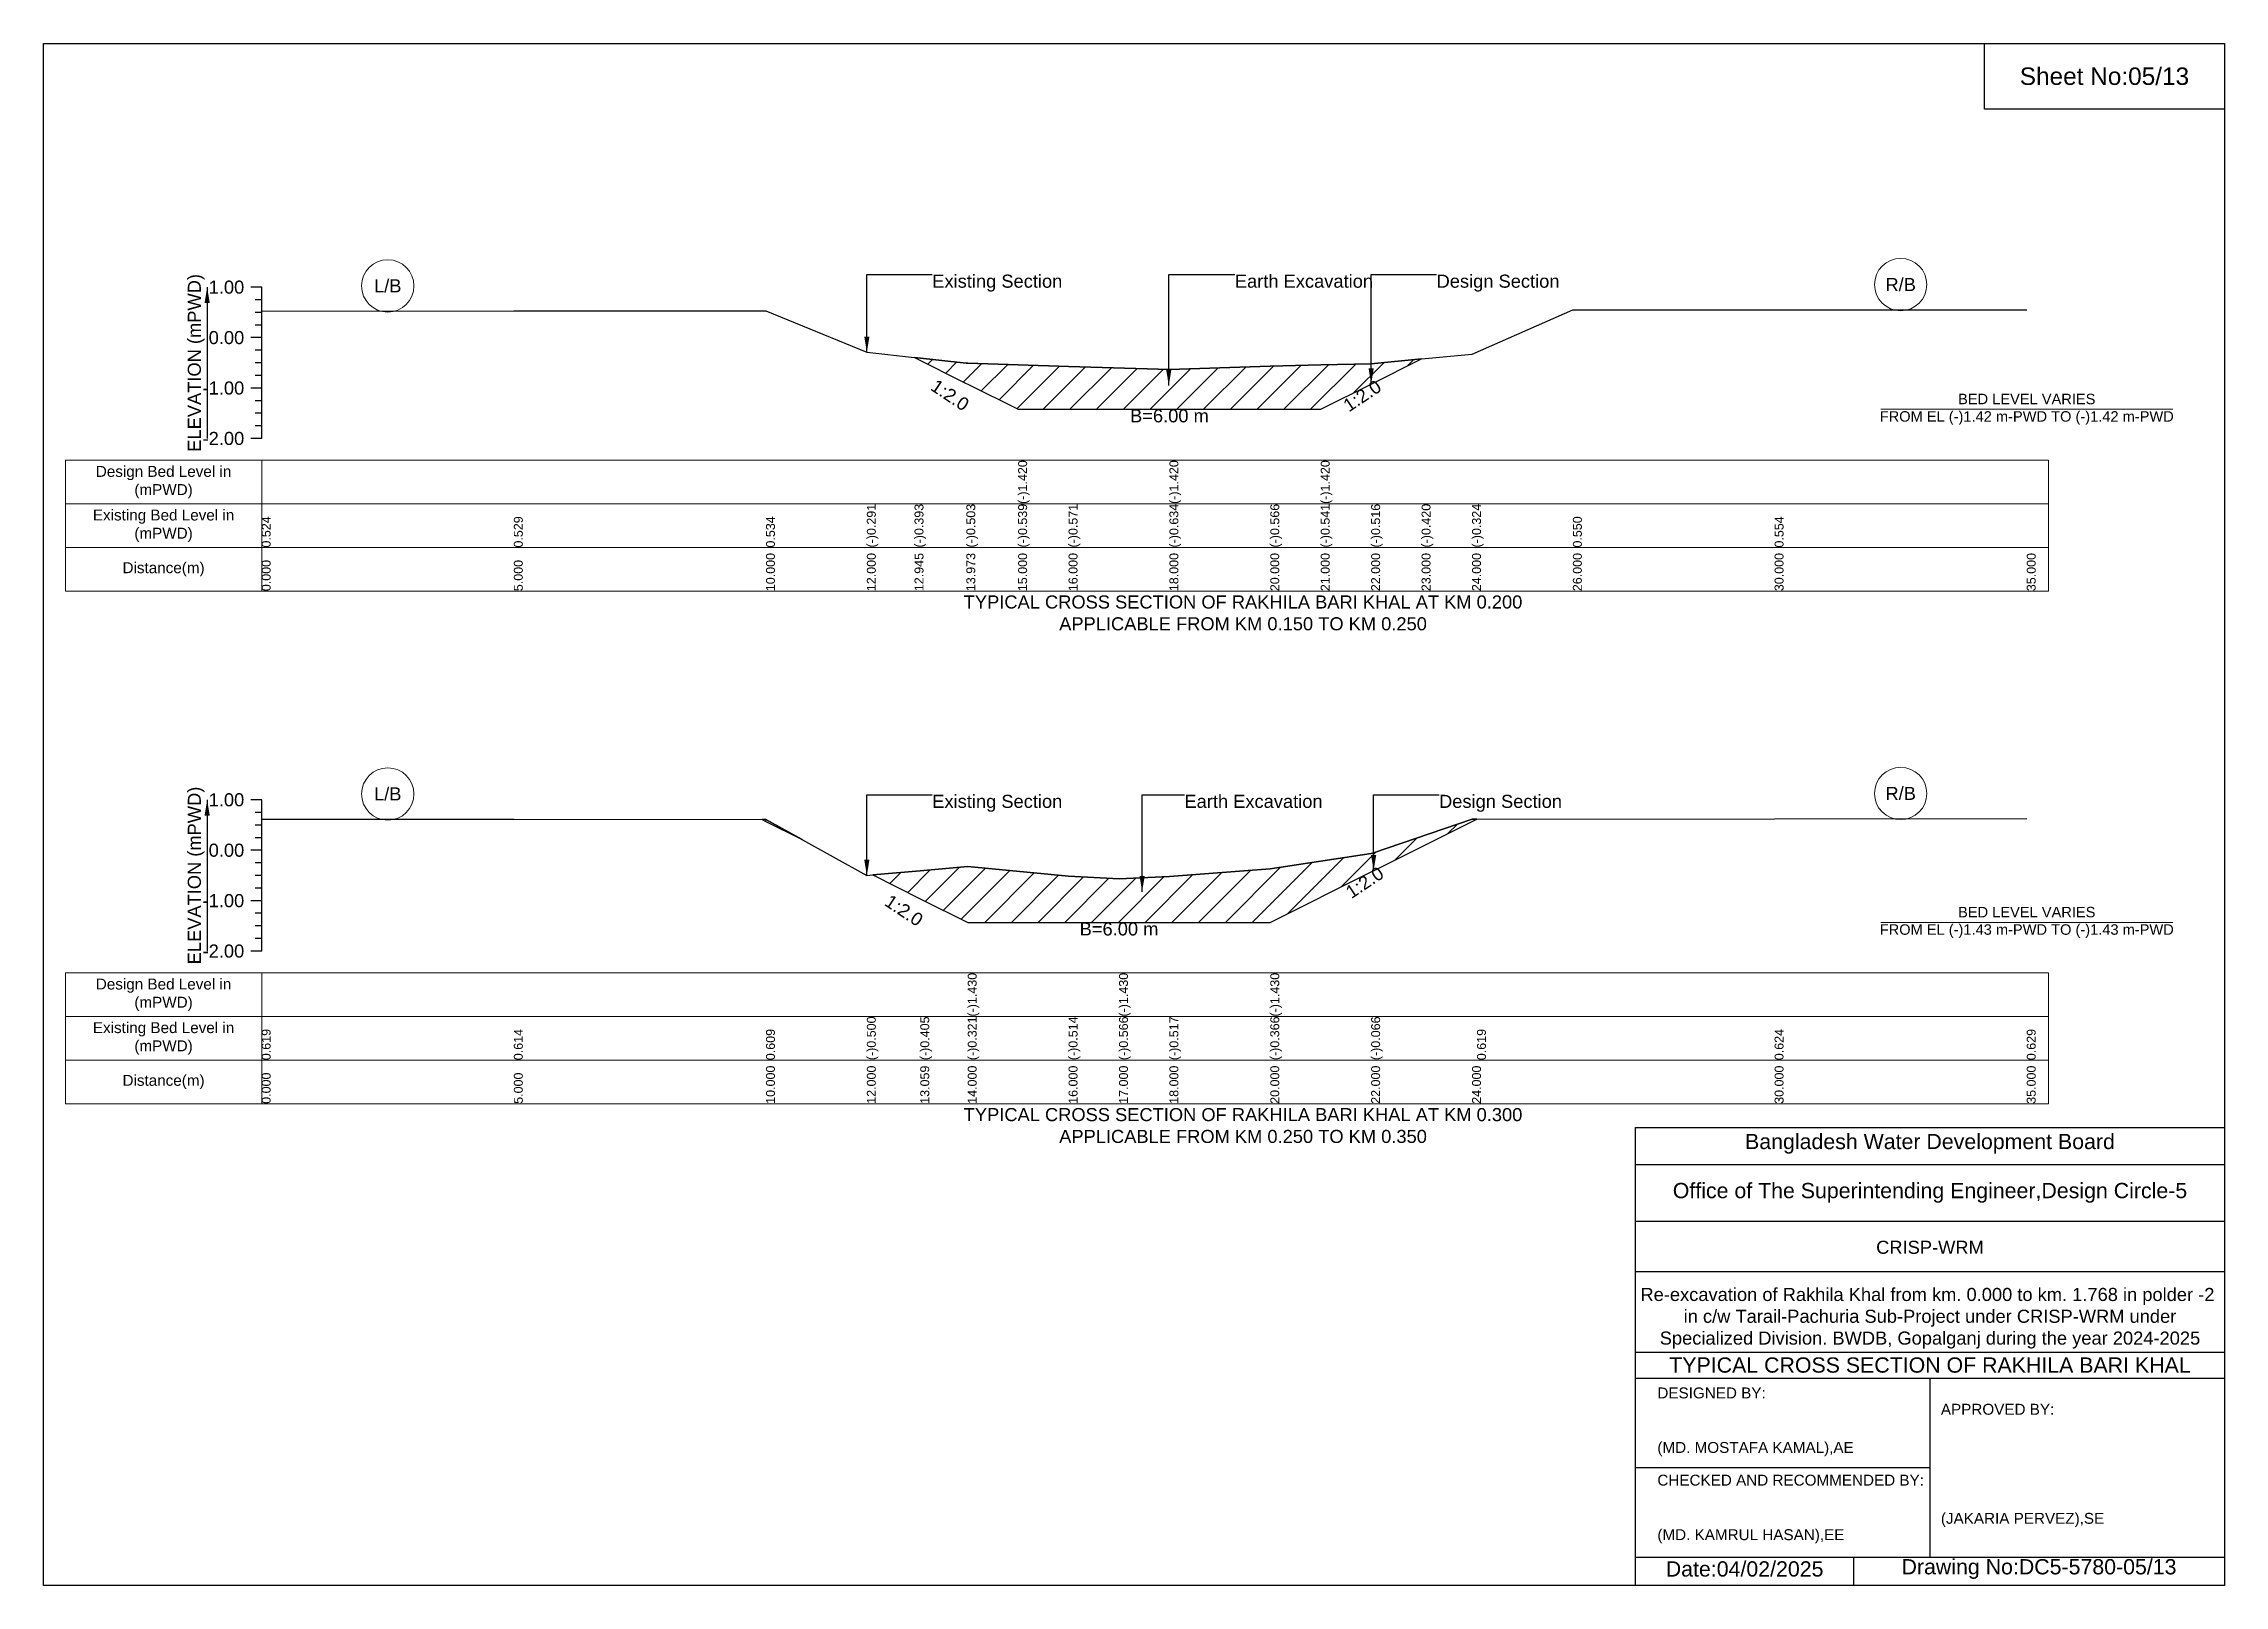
# Model space of a CAD drawing. Header units: inches. Extents: x 91000 to 238000, y -5656 to 6588.
# Drawn here: x 140000 to 148000, y -5656 to 0 of the extents above; entities that cross this region are included whole.
import ezdxf

# ---------------------------------------------------------------- set-up
doc = ezdxf.new("R2010")
doc.units = ezdxf.units.IN
doc.header["$LTSCALE"] = 7
doc.header["$MEASUREMENT"] = 0
for name, color, linetype, lineweight in [('Cross section Data Border', 7, 'Continuous', 9), ('Cross Section Labels', 7, 'Continuous', 9), ('Existing_Bed_Level for Xsection', 7, 'Continuous', 25)]:
    doc.layers.add(name, color=color, linetype=linetype, lineweight=lineweight)
doc.styles.get("Standard").update_dxf_attribs({"font": 'arial.ttf'})
doc.dimstyles.get("Standard").update_dxf_attribs({"dimtxt": 0.18, "dimasz": 0.18, "dimexe": 0.18, "dimexo": 0.0625, "dimgap": 0.09, "dimtad": 0, "dimtih": 1, "dimtoh": 1, "dimdec": 4, "dimzin": 0, "dimdsep": 46, "dimtxsty": 'Standard', "dimcen": 0.09, "dimadec": 0, "dimazin": 0, "dimtfac": 1, "dimtdec": 4, "dimtofl": 0, "dimtmove": 0, "dimatfit": 3, "dimfxl": 1, "dimtolj": 1, "dimtzin": 0, "dimarcsym": 0})

msp = doc.modelspace()

# ---------------------------------------------------------------- texts
at = {"attachment_point": 5}
for s, insert, char_height in [('Sheet No:05/13', (147560, -120), 64), ('Bangladesh Water Development Board', (146920, -4036), 56), ('Office of The Superintending Engineer,Design Circle-5', (146920, -4216), 56)]:
    msp.add_mtext(s, dxfattribs=dict(at, insert=insert, char_height=char_height))
for s, insert, char_height, width, attachment_point in [('CRISP-WRM', (146920, -4416), 48, 2240, 5), ('Re-excavation of Rakhila Khal from km. 0.000 to km. 1.768 in polder -2  in c/w Tarail-Pachuria Sub-Project under CRISP-WRM under Specialized Division. BWDB, Gopalganj during the year 2024-2025', (146920, -4676), 48, 2160, 5), ('TYPICAL CROSS SECTION OF RAKHILA BARI KHAL', (146920, -4848), 56, 2240, 5), ('DESIGNED BY:^J^J^J(MD. MOSTAFA KAMAL),AE', (145920, -5056), 40, 1120, 4), ('APPROVED BY:^J^J^J^J^J^J(JAKARIA PERVEZ),SE', (146960, -5216), 40, 1120, 4), ('CHECKED AND RECOMMENDED BY:^J^J^J(MD. KAMRUL HASAN),EE', (145920, -5376), 40, 1120, 4), ('Date:04/02/2025', (146240, -5596), 56, 1120, 5), ('Drawing No:DC5-5780-05/13', (147320, -5596), 56, 1760, 5)]:
    msp.add_mtext(s, dxfattribs=dict(insert=insert, char_height=char_height, width=width, attachment_point=attachment_point))
at = {"layer": 'Cross section Data Border', "char_height": 40, "width": 640, "attachment_point": 5}
for s, insert in [('Design Bed Level in (mPWD)', (140440, -1608.7)), ('Existing Bed Level in (mPWD)', (140440, -1768.7)), ('Distance(m)', (140440, -1928.7)), ('Design Bed Level in (mPWD)', (140440, -3489.3)), ('Existing Bed Level in (mPWD)', (140440, -3649.3)), ('Distance(m)', (140440, -3809.3))]:
    msp.add_mtext(s, dxfattribs=dict(at, insert=insert))
at = {"layer": 'Cross Section Labels'}
for s, insert, char_height, attachment_point in [('L/B', (141262.5, -888.8), 48, 5), ('Existing Section', (143260, -847.5), 48, 1), ('Earth Excavation', (144370, -847.5), 48, 1), ('Design Section', (145110, -847.5), 48, 1), ('R/B', (146812.5, -884.1), 48, 5), ('B=6.00 m', (144130, -1341.4), 48, 2), ('BED LEVEL VARIES ^JFROM EL (-)1.42 m-PWD TO (-)1.42 m-PWD', (147275, -1341.4), 38.4, 5), ('TYPICAL CROSS SECTION OF RAKHILA BARI KHAL AT KM 0.200^JAPPLICABLE FROM KM 0.150 TO KM 0.250', (144400, -2088.7), 48, 5), ('L/B', (141262.5, -2752.7), 48, 5), ('Existing Section', (143260, -2755.8), 48, 1), ('Earth Excavation', (144185, -2755.8), 48, 1), ('Design Section', (145119.1, -2755.8), 48, 1), ('R/B', (146812.5, -2750.9), 48, 5), ('BED LEVEL VARIES ^JFROM EL (-)1.43 m-PWD TO (-)1.43 m-PWD', (147275, -3223.8), 38.4, 5), ('B=6.00 m', (143945, -3223.8), 48, 2), ('TYPICAL CROSS SECTION OF RAKHILA BARI KHAL AT KM 0.300^JAPPLICABLE FROM KM 0.250 TO KM 0.350', (144400, -3969.3), 48, 5)]:
    msp.add_mtext(s, dxfattribs=dict(at, insert=insert, char_height=char_height, attachment_point=attachment_point))
at = {"layer": 'Cross Section Labels', "char_height": 48, "attachment_point": 2}
for insert, rotation in [((143338.7, -1269.5), 326.30993), ((144823.8, -1272), 33.69007), ((144832.8, -3057.4), 33.69007), ((143169.7, -3160), 326.30993)]:
    msp.add_mtext('1:2.0', dxfattribs=dict(at, insert=insert, rotation=rotation))
at = {"layer": 'Existing_Bed_Level for Xsection', "rotation": 90}
for s, insert, char_height, attachment_point in [('ELEVATION (mPWD)', (140560, -1171.2), 48, 5), ('(-)1.420', (143575, -1688.7), 32.8, 1), ('(-)1.420', (144130, -1688.7), 32.8, 1), ('(-)1.420', (144685, -1688.7), 32.8, 1), ('0.524', (140800, -1848.7), 32.8, 1), ('0.529', (141725, -1848.7), 32.8, 1), ('0.534', (142650, -1848.7), 32.8, 1), ('(-)0.291', (143020, -1848.7), 32.8, 1), ('(-)0.393', (143194.9, -1848.7), 32.8, 1), ('(-)0.503', (143384.9, -1848.7), 32.8, 1), ('(-)0.539', (143575, -1848.7), 32.8, 1), ('(-)0.571', (143760, -1848.7), 32.8, 1), ('(-)0.634', (144130, -1848.7), 32.8, 1), ('(-)0.566', (144500, -1848.7), 32.8, 1), ('(-)0.541', (144685, -1848.7), 32.8, 1), ('(-)0.516', (144870, -1848.7), 32.8, 1), ('(-)0.420', (145055, -1848.7), 32.8, 1), ('(-)0.324', (145240, -1848.7), 32.8, 1), ('0.550', (145610, -1848.7), 32.8, 1), ('0.554', (146350, -1848.7), 32.8, 1), ('0.000', (140800, -2008.7), 32.8, 1), ('5.000', (141725, -2008.7), 32.8, 1), ('10.000', (142650, -2008.7), 32.8, 1), ('12.000', (143020, -2008.7), 32.8, 1), ('12.945', (143194.9, -2008.7), 32.8, 1), ('13.973', (143384.9, -2008.7), 32.8, 1), ('15.000', (143575, -2008.7), 32.8, 1), ('16.000', (143760, -2008.7), 32.8, 1), ('18.000', (144130, -2008.7), 32.8, 1), ('20.000', (144500, -2008.7), 32.8, 1), ('21.000', (144685, -2008.7), 32.8, 1), ('22.000', (144870, -2008.7), 32.8, 1), ('23.000', (145055, -2008.7), 32.8, 1), ('24.000', (145240, -2008.7), 32.8, 1), ('26.000', (145610, -2008.7), 32.8, 1), ('30.000', (146350, -2008.7), 32.8, 1), ('35.000', (147275, -2008.7), 32.8, 1), ('ELEVATION (mPWD)', (140560, -3051.8), 48, 5), ('(-)1.430', (143390, -3569.3), 32.8, 1), ('(-)1.430', (143945, -3569.3), 32.8, 1), ('(-)1.430', (144500, -3569.3), 32.8, 1), ('(-)0.500', (143020, -3729.3), 32.8, 1), ('(-)0.405', (143216, -3729.3), 32.8, 1), ('(-)0.321', (143390, -3729.3), 32.8, 1), ('(-)0.514', (143760, -3729.3), 32.8, 1), ('(-)0.566', (143945, -3729.3), 32.8, 1), ('(-)0.517', (144130, -3729.3), 32.8, 1), ('(-)0.366', (144500, -3729.3), 32.8, 1), ('(-)0.066', (144870, -3729.3), 32.8, 1), ('0.619', (140800, -3729.3), 32.8, 1), ('0.614', (141725, -3729.3), 32.8, 1), ('0.609', (142650, -3729.3), 32.8, 1), ('0.619', (145258.2, -3729.3), 32.8, 1), ('0.624', (146350, -3729.3), 32.8, 1), ('0.629', (147275, -3729.3), 32.8, 1), ('10.000', (142650, -3889.3), 32.8, 1), ('12.000', (143020, -3889.3), 32.8, 1), ('13.059', (143216, -3889.3), 32.8, 1), ('14.000', (143390, -3889.3), 32.8, 1), ('16.000', (143760, -3889.3), 32.8, 1), ('17.000', (143945, -3889.3), 32.8, 1), ('18.000', (144130, -3889.3), 32.8, 1), ('20.000', (144500, -3889.3), 32.8, 1), ('22.000', (144870, -3889.3), 32.8, 1), ('24.000', (145240, -3889.3), 32.8, 1), ('30.000', (146350, -3889.3), 32.8, 1), ('35.000', (147275, -3889.3), 32.8, 1), ('0.000', (140800, -3889.3), 32.8, 1), ('5.000', (141725, -3889.3), 32.8, 1)]:
    msp.add_mtext(s, dxfattribs=dict(at, insert=insert, char_height=char_height, attachment_point=attachment_point))
at = {"layer": 'Existing_Bed_Level for Xsection', "char_height": 48, "attachment_point": 6}
for s, insert in [('1.00', (140736, -893.7)), ('0.00', (140736, -1078.7)), ('-1.00', (140736, -1263.7)), ('-2.00', (140736, -1448.7)), ('1.00', (140736, -2774.3)), ('0.00', (140736, -2959.3)), ('-1.00', (140736, -3144.3)), ('-2.00', (140736, -3329.3))]:
    msp.add_mtext(s, dxfattribs=dict(at, insert=insert))

# ---------------------------------------------------------------- hatches: boundary and pattern name
at = {"layer": 'Existing_Bed_Level for Xsection'}
h = msp.add_hatch(dxfattribs=at)
h.set_pattern_fill('ANSI31', color=256, scale=555, style=0)
h.paths.add_polyline_path([(143194.9, -1151.3), (143384.9, -1246.4), (143390, -1248.9), (143575, -1341.4), (143760, -1341.4), (144130, -1341.4), (144500, -1341.4), (144685, -1341.4), (144870, -1248.9), (145055, -1156.4), (144870, -1174.2), (144685, -1178.8), (144500, -1183.4), (144130, -1196), (143760, -1184.3), (143575, -1178.3), (143390, -1172.3), (143384.9, -1171.8)])
h = msp.add_hatch(dxfattribs=at)
h.set_pattern_fill('ANSI31', color=256, scale=555, style=0)
h.paths.add_polyline_path([(142635.5, -2846.6), (142650, -2853.8), (142782.4, -2920), (142650, -2846.6)])
h = msp.add_hatch(dxfattribs=at)
h.set_pattern_fill('ANSI31', color=256, scale=555, style=0)
h.paths.add_polyline_path([(143042, -3049.8), (143216, -3136.8), (143390, -3223.8), (143760, -3223.8), (143945, -3223.8), (144130, -3223.8), (144500, -3223.8), (144870, -3038.8), (144879.1, -3034.3), (145240, -2853.8), (145258.2, -2844.8), (145240, -2844.8), (144879.1, -2968.4), (144870, -2971.5), (144500, -3027), (144130, -3054.9), (143945, -3064), (143760, -3054.4), (143390, -3018.7), (143216, -3034.2)])

# ---------------------------------------------------------------- linework, layer by layer
for points in [[(140000, 0), (148000, 0), (148000, -5656), (140000, -5656)], [(147120, 0), (148000, 0), (148000, -240), (147120, -240)]]:
    msp.add_lwpolyline(points, close=True)
for points in [[(145840, -5656), (145840, -3976), (148000, -3976)], [(145840, -4112), (148000, -4112)], [(145840, -4320), (148000, -4320)], [(145840, -4504), (148000, -4504)], [(145840, -4800), (148000, -4800)], [(145840, -4896), (148000, -4896)], [(146920, -4896), (146920, -5552)], [(145840, -5224), (146920, -5224)], [(145840, -5552), (148000, -5552)], [(146640, -5552), (146640, -5656)]]:
    msp.add_lwpolyline(points)
at = {"layer": 'Cross section Data Border'}
for points in [[(140080, -1528.7), (147355, -1528.7), (147355, -2008.7), (140080, -2008.7)], [(140080, -3409.3), (147355, -3409.3), (147355, -3889.3), (140080, -3889.3)]]:
    msp.add_lwpolyline(points, close=True, dxfattribs=at)
for points in [[(140800, -1528.7), (140800, -2008.7)], [(140080, -1688.7), (147355, -1688.7)], [(140080, -1848.7), (147355, -1848.7)], [(140800, -3409.3), (140800, -3889.3)], [(140080, -3569.3), (147355, -3569.3)], [(140080, -3729.3), (147355, -3729.3)]]:
    msp.add_lwpolyline(points, dxfattribs=at)
at = {"layer": 'Cross Section Labels'}
for points in [[(146739.2, -1341.4), (147810.8, -1341.4)], [(146739.2, -3223.8), (147810.8, -3223.8)]]:
    msp.add_lwpolyline(points, dxfattribs=at)
for centre in [(141262.5, -888.8), (146812.5, -884.1), (141262.5, -2752.7), (146812.5, -2750.9)]:
    msp.add_circle(centre, 96, dxfattribs=at)
at = {"layer": 'Existing_Bed_Level for Xsection'}
for points in [[(140800, -893.7), (140760, -893.7)], [(140800, -940), (140776, -940)], [(140800, -1448.7), (140800, -1263.7), (140800, -1078.7), (140800, -893.7)], [(140800, -986.2), (140776, -986.2)], [(140800, -1032.5), (140776, -1032.5)], [(140800, -981.8), (141725, -980.8), (142650, -979.9), (143020, -1132.5), (143194.9, -1151.3), (143384.9, -1171.8), (143390, -1172.3), (143575, -1178.3), (143575, -1178.3), (143760, -1184.3), (144130, -1196), (144130, -1196), (144500, -1183.4), (144685, -1178.8), (144685, -1178.8), (144870, -1174.2), (145055, -1156.4), (145240, -1138.7), (145610, -977), (146350, -976.2), (147275, -977)], [(140800, -1078.7), (140760, -1078.7)], [(140800, -1125), (140776, -1125)], [(140800, -1171.2), (140776, -1171.2)], [(140800, -1263.7), (140760, -1263.7)], [(140800, -1217.5), (140776, -1217.5)], [(140800, -1310), (140776, -1310)], [(140800, -1356.2), (140776, -1356.2)], [(140800, -1402.5), (140776, -1402.5)], [(140800, -1448.7), (140760, -1448.7)], [(140800, -2774.3), (140760, -2774.3)], [(140800, -3329.3), (140800, -3144.3), (140800, -2959.3), (140800, -2774.3)], [(140800, -2820.5), (140776, -2820.5)], [(140800, -2866.8), (140776, -2866.8)], [(140800, -2844.8), (141725, -2845.7), (142650, -2846.6), (143020, -3051.8), (143042, -3049.8), (143216, -3034.2), (143390, -3018.7), (143390, -3018.7), (143760, -3054.4), (143945, -3064), (143945, -3064), (144130, -3054.9), (144500, -3027), (144500, -3027), (144870, -2971.5), (144879.1, -2968.4), (145240, -2844.8), (145258.2, -2844.8), (146350, -2843.8), (147275, -2842.9)], [(140800, -2959.3), (140760, -2959.3)], [(140800, -2913), (140776, -2913)], [(140800, -3005.5), (140776, -3005.5)], [(140800, -3051.8), (140776, -3051.8)], [(140800, -3098), (140776, -3098)], [(140800, -3144.3), (140760, -3144.3)], [(140800, -3190.5), (140776, -3190.5)], [(140800, -3236.8), (140776, -3236.8)], [(140800, -3329.3), (140760, -3329.3)], [(140800, -3283), (140776, -3283)]]:
    msp.add_lwpolyline(points, dxfattribs=at)
for points in [[(143194.9, -1151.3), (143194.9, -1151.3), (143384.9, -1246.4), (143390, -1248.9), (143575, -1341.4), (143575, -1341.4), (143760, -1341.4), (144130, -1341.4), (144130, -1341.4), (144500, -1341.4), (144685, -1341.4), (144685, -1341.4), (144870, -1248.9), (145055, -1156.4), (144870, -1174.2), (144685, -1178.8), (144685, -1178.8), (144500, -1183.4), (144130, -1196), (144130, -1196), (143760, -1184.3), (143575, -1178.3), (143575, -1178.3), (143390, -1172.3), (143384.9, -1171.8), (143194.9, -1151.3)], [(142635.5, -2846.6), (142650, -2853.8), (142782.4, -2920), (142650, -2846.6)], [(143042, -3049.8), (143042, -3049.8), (143216, -3136.8), (143390, -3223.8), (143390, -3223.8), (143760, -3223.8), (143945, -3223.8), (143945, -3223.8), (144130, -3223.8), (144500, -3223.8), (144500, -3223.8), (144870, -3038.8), (144879.1, -3034.3), (145240, -2853.8), (145258.2, -2844.8), (145240, -2844.8), (144879.1, -2968.4), (144870, -2971.5), (144500, -3027), (144500, -3027), (144130, -3054.9), (143945, -3064), (143945, -3064), (143760, -3054.4), (143390, -3018.7), (143390, -3018.7), (143216, -3034.2), (143042, -3049.8)]]:
    msp.add_lwpolyline(points, close=True, dxfattribs=at)

msp.set_redraw_order([(e.dxf.handle, doc.entitydb.next_handle()) for e in msp.query("TEXT MTEXT ATTDEF DIMENSION ARC_DIMENSION")])  # texts and dimensions are drawn at this point

# ---------------------------------------------------------------- leaders
at = {"layer": 'Cross Section Labels', "annotation_type": 0, "has_hookline": 1, "hookline_direction": 0}
for points, text_width in [([(143020, -1132.5), (143020, -847.5), (143259.9, -847.5)], 467.2), ([(144127.6, -1254.7), (144127.6, -847.5), (144369.9, -847.5)], 497), ([(144870, -1248.9), (144870, -847.5), (145109.9, -847.5)], 441.2), ([(143020, -3051.8), (143020, -2755.8), (143259.9, -2755.8)], 467.2), ([(144029.8, -3111.1), (144029.8, -2755.8), (144184.9, -2755.8)], 497), ([(144879.1, -3034.3), (144879.1, -2755.8), (145119, -2755.8)], 441.2)]:
    msp.add_leader(points, dimstyle='Standard', override={"dimasz": 57.6}, dxfattribs=dict(at, text_width=text_width))
at = {"layer": 'Existing_Bed_Level for Xsection'}
for points in [[(140600, -893.7), (140600, -1448.7)], [(140600, -2774.3), (140600, -3329.3)]]:
    msp.add_leader(points, dimstyle='Standard', override={"dimasz": 57.6}, dxfattribs=at)

doc.saveas('drawing.dxf')
